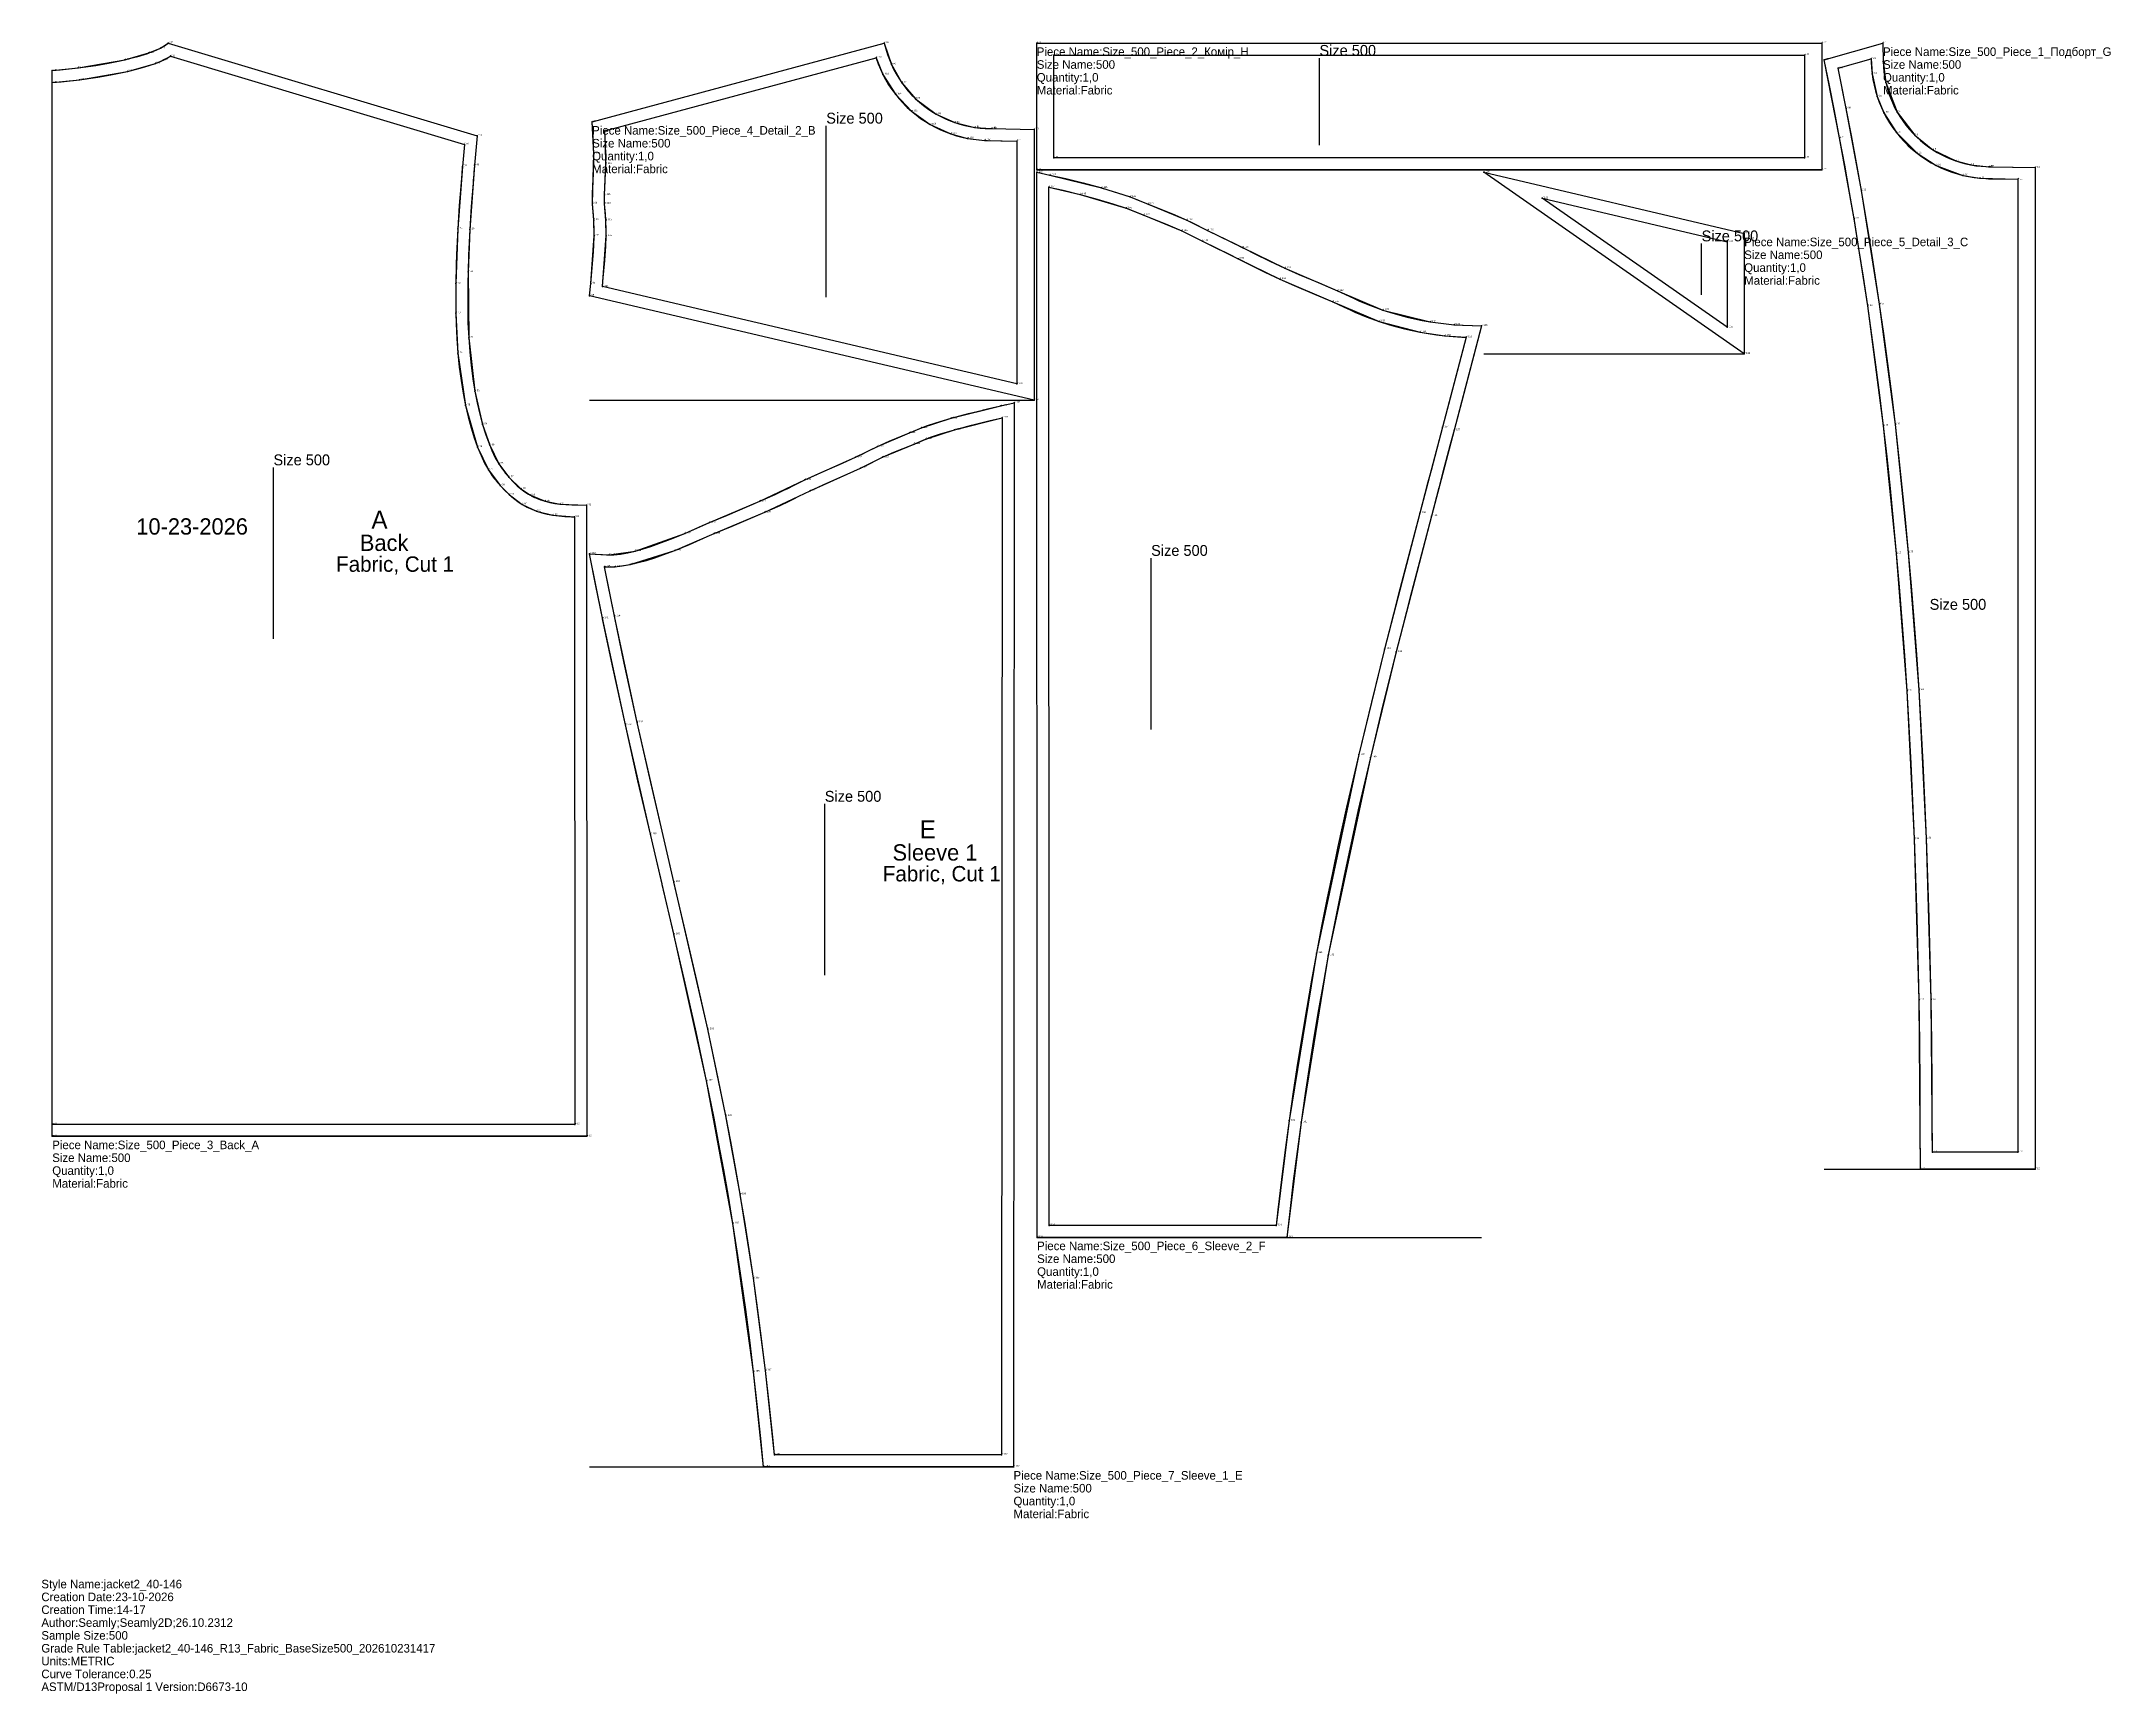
# Model space of a CAD drawing. Extents: x 0 to 1208, y -69 to 896.
import ezdxf

# ---------------------------------------------------------------- set-up
doc = ezdxf.new("R2010")
doc.units = 0
for name, color, linetype in [('1', 7, 'CONTINUOUS'), ('14', 7, 'CONTINUOUS'), ('15', 7, 'CONTINUOUS'), ('2', 7, 'CONTINUOUS'), ('3', 7, 'CONTINUOUS'), ('5', 7, 'CONTINUOUS'), ('6', 7, 'CONTINUOUS'), ('7', 7, 'CONTINUOUS'), ('84', 7, 'CONTINUOUS'), ('87', 7, 'CONTINUOUS')]:
    doc.layers.add(name, color=color, linetype=linetype)

# ---------------------------------------------------------------- blocks, each defined once
blk = doc.blocks.new('piece-113_s500_M')
at = {"layer": '1'}
blk.add_lwpolyline([(1075.46, 895.09), (1075.55, 884.31), (1077.07, 872), (1083.69, 854.84), (1093.99, 841.31), (1104.57, 832.8), (1118.03, 826.29), (1126.73, 823.97), (1137.29, 822.88), (1137.6, 822.87), (1164.29, 822.34), (1164.29, 237.32), (1097.3, 237.32), (1096.52, 336.28), (1093.9, 430.22), (1089.51, 516.82), (1083.43, 596.96), (1075.76, 671.57), (1066.58, 741.54), (1058.58, 792.49), (1050.16, 839.8), (1041.14, 885.37)], close=True, dxfattribs=at)
at = {"layer": '14'}
blk.add_lwpolyline([(1068.54, 885.85), (1069.06, 877.22), (1072.07, 863.87), (1075.99, 854.41), (1083.3, 842.84), (1095.34, 830.77), (1106.57, 823.58), (1122.15, 817.8), (1132.06, 816.16), (1154.29, 815.54), (1154.29, 247.32), (1104.29, 247.32), (1103.52, 336.4), (1100.9, 430.5), (1096.5, 517.26), (1090.41, 597.58), (1082.71, 672.38), (1073.5, 742.55), (1062.87, 808.99), (1054, 856.92), (1049.29, 880.4)], close=True, dxfattribs=at)
at = {"layer": '2'}
for p in [(1075.46, 895.09), (1041.14, 885.37), (1068.54, 885.85), (1049.29, 880.4), (1164.29, 822.34), (1154.29, 815.54), (1104.29, 247.32), (1154.29, 247.32), (1097.3, 237.32), (1164.29, 237.32)]:
    blk.add_point(p, dxfattribs=at)
at = {"layer": '3'}
for p in [(1075.55, 884.31), (1069.06, 877.22), (1077.07, 872), (1072.07, 863.87), (1054, 856.92), (1075.99, 854.41), (1083.69, 854.84), (1050.16, 839.8), (1083.3, 842.84), (1093.99, 841.31), (1095.34, 830.77), (1104.57, 832.8), (1106.57, 823.58), (1118.03, 826.29), (1126.73, 823.97), (1137.29, 822.88), (1137.6, 822.87), (1122.15, 817.8), (1132.06, 816.16), (1062.87, 808.99), (1058.58, 792.49), (1066.58, 741.54), (1073.5, 742.55), (1075.76, 671.57), (1082.71, 672.38), (1083.43, 596.96), (1090.41, 597.58), (1089.51, 516.82), (1096.5, 517.26), (1093.9, 430.22), (1100.9, 430.5), (1096.52, 336.28), (1103.52, 336.4)]:
    blk.add_point(p, dxfattribs=at)
at = {"layer": '5'}
blk.add_line((1041.14, 237.32), (1164.29, 237.32), dxfattribs=at)
at = {"layer": '84'}
blk.add_lwpolyline([(1075.46, 895.09), (1075.55, 884.31), (1075.71, 881.17), (1076.01, 878.08), (1076.47, 875.02), (1077.07, 872), (1077.83, 869.01), (1078.72, 866.07), (1079.76, 863.17), (1080.93, 860.33), (1082.24, 857.55), (1083.69, 854.84), (1085.27, 852.2), (1086.99, 849.63), (1088.83, 847.14), (1090.79, 844.74), (1092.91, 842.41), (1093.99, 841.31), (1095.05, 840.26), (1097.32, 838.21), (1099.66, 836.28), (1102.07, 834.48), (1104.57, 832.8), (1107.13, 831.24), (1109.77, 829.81), (1112.46, 828.5), (1115.22, 827.33), (1118.03, 826.29), (1120.89, 825.38), (1123.79, 824.61), (1126.73, 823.97), (1129.7, 823.48), (1132.71, 823.13), (1135.77, 822.92), (1137.29, 822.88), (1137.6, 822.87), (1137.74, 822.87), (1137.88, 822.87), (1138.02, 822.86), (1138.15, 822.86), (1138.28, 822.86), (1138.4, 822.86), (1138.52, 822.85), (1138.64, 822.85), (1138.75, 822.85), (1164.29, 822.34), (1164.29, 237.32), (1097.3, 237.32), (1097.27, 260.45), (1097.14, 286.27), (1096.89, 311.54), (1096.52, 336.28), (1096.04, 360.5), (1095.44, 384.23), (1094.73, 407.46), (1093.9, 430.22), (1092.97, 452.52), (1091.92, 474.38), (1090.77, 495.81), (1089.51, 516.82), (1088.15, 537.42), (1086.68, 557.64), (1085.11, 577.48), (1083.43, 596.96), (1081.66, 616.1), (1079.79, 634.9), (1077.83, 653.39), (1075.76, 671.57), (1073.6, 689.46), (1071.35, 707.08), (1069.01, 724.43), (1066.58, 741.54), (1064.06, 758.41), (1061.44, 775.07), (1058.75, 791.52), (1058.66, 792.06), (1058.64, 792.13), (1058.63, 792.21), (1058.62, 792.3), (1058.6, 792.39), (1058.58, 792.49), (1055.97, 807.79), (1053.11, 823.88), (1050.16, 839.8), (1047.13, 855.58), (1044.02, 871.23), (1041.14, 885.37)], close=True, dxfattribs=at)
at = {"layer": '87'}
blk.add_lwpolyline([(1068.54, 885.85), (1068.55, 884.11), (1068.72, 880.65), (1069.06, 877.22), (1069.57, 873.82), (1070.24, 870.46), (1071.08, 867.13), (1072.07, 863.87), (1073.22, 860.65), (1074.53, 857.5), (1075.99, 854.41), (1077.6, 851.39), (1079.35, 848.46), (1081.26, 845.6), (1083.3, 842.84), (1085.49, 840.17), (1087.82, 837.6), (1089.04, 836.36), (1090.24, 835.18), (1092.74, 832.91), (1095.34, 830.77), (1098.02, 828.77), (1100.79, 826.9), (1103.64, 825.17), (1106.57, 823.58), (1109.57, 822.13), (1112.63, 820.82), (1115.75, 819.67), (1118.93, 818.66), (1122.15, 817.8), (1125.42, 817.1), (1128.73, 816.55), (1132.06, 816.16), (1135.43, 815.93), (1137.12, 815.88), (1154.29, 815.54), (1154.29, 247.32), (1104.29, 247.32), (1104.27, 260.47), (1104.14, 286.32), (1103.89, 311.63), (1103.52, 336.4), (1103.04, 360.66), (1102.44, 384.42), (1101.72, 407.69), (1100.9, 430.5), (1099.96, 452.84), (1098.91, 474.74), (1097.76, 496.2), (1096.5, 517.26), (1095.13, 537.91), (1093.66, 558.17), (1092.08, 578.05), (1090.41, 597.58), (1088.63, 616.76), (1086.75, 635.62), (1084.78, 654.15), (1082.71, 672.38), (1080.55, 690.32), (1078.29, 707.99), (1075.94, 725.39), (1073.5, 742.55), (1070.98, 759.47), (1068.36, 776.18), (1065.65, 792.68), (1062.87, 808.99), (1059.99, 825.13), (1057.04, 841.1), (1054, 856.92), (1050.88, 872.61), (1049.29, 880.4)], close=True, dxfattribs=at)
at = {"layer": '1'}
for s, height, p in [('# 1', 1, (1075.46, 895.09)), ('# 22', 1, (1041.14, 885.37)), ('# 2', 1, (1075.55, 884.31)), ('Size Name:500', 5, (1075.46, 880.09)), ('Piece Name:Size_500_Piece_1_Подборт_G', 5, (1075.46, 887.59)), ('Quantity:1,0', 5, (1075.46, 872.59)), ('Material:Fabric', 5, (1075.46, 865.09)), ('# 3', 1, (1077.07, 872)), ('# 4', 1, (1083.69, 854.84)), ('# 21', 1, (1050.16, 839.8)), ('# 5', 1, (1093.99, 841.31)), ('# 6', 1, (1104.57, 832.8)), ('# 7', 1, (1118.03, 826.29)), ('# 8', 1, (1126.73, 823.97)), ('# 9', 1, (1137.29, 822.88)), ('# 10', 1, (1137.6, 822.87)), ('# 11', 1, (1164.29, 822.34)), ('# 20', 1, (1058.58, 792.49)), ('# 19', 1, (1066.58, 741.54)), ('# 18', 1, (1075.76, 671.57)), ('# 17', 1, (1083.43, 596.96)), ('# 16', 1, (1089.51, 516.82)), ('# 15', 1, (1093.9, 430.22)), ('# 14', 1, (1096.52, 336.28)), ('# 13', 1, (1097.3, 237.32)), ('# 12', 1, (1164.29, 237.32))]:
    blk.add_text(s, height=height, dxfattribs=at).set_placement(p)
at = {"layer": '14'}
for s, p in [('# 23', (1068.54, 885.85)), ('# 40', (1049.29, 880.4)), ('# 24', (1069.06, 877.22)), ('# 25', (1072.07, 863.87)), ('# 39', (1054, 856.92)), ('# 26', (1075.99, 854.41)), ('# 27', (1083.3, 842.84)), ('# 28', (1095.34, 830.77)), ('# 29', (1106.57, 823.58)), ('# 38', (1062.87, 808.99)), ('# 30', (1122.15, 817.8)), ('# 31', (1132.06, 816.16)), ('# 11', (1154.29, 815.54)), ('# 37', (1073.5, 742.55)), ('# 36', (1082.71, 672.38)), ('# 35', (1090.41, 597.58)), ('# 34', (1096.5, 517.26)), ('# 33', (1100.9, 430.5)), ('# 32', (1103.52, 336.4)), ('# 12', (1104.29, 247.32)), ('# 12', (1154.29, 247.32))]:
    blk.add_text(s, height=1, dxfattribs=at).set_placement(p)
at = {"layer": '15'}
blk.add_text('Size 500', height=6.35, dxfattribs=at).set_placement((1102.71, 564.08))
blk = doc.blocks.new('piece-114_s500_M')
at = {"layer": '1'}
blk.add_lwpolyline([(581.29, 895.09), (1039.69, 895.09), (1039.69, 821.08), (581.29, 821.08)], close=True, dxfattribs=at)
at = {"layer": '14'}
blk.add_lwpolyline([(591.29, 888.08), (1029.69, 888.08), (1029.69, 828.08), (591.29, 828.08)], close=True, dxfattribs=at)
at = {"layer": '2'}
for p in [(581.29, 895.09), (1039.69, 895.09), (591.29, 888.08), (1029.69, 888.08), (591.29, 828.08), (1029.69, 828.08), (581.29, 821.08), (1039.69, 821.08)]:
    blk.add_point(p, dxfattribs=at)
at = {"layer": '5'}
blk.add_line((581.29, 821.08), (1039.69, 821.08), dxfattribs=at)
at = {"layer": '7'}
blk.add_line((746.38, 835.53), (746.38, 886.33), dxfattribs=at)
at = {"layer": '84'}
blk.add_lwpolyline([(581.29, 895.09), (1039.69, 895.09), (1039.69, 821.08), (581.29, 821.08)], close=True, dxfattribs=at)
at = {"layer": '87'}
blk.add_lwpolyline([(591.29, 888.08), (1029.69, 888.08), (1029.69, 828.08), (591.29, 828.08)], close=True, dxfattribs=at)
at = {"layer": '1'}
for s, height, p in [('# 41', 1, (581.29, 895.09)), ('# 42', 1, (1039.69, 895.09)), ('Size Name:500', 5, (581.29, 880.09)), ('Piece Name:Size_500_Piece_2_Комір_H', 5, (581.29, 887.59)), ('Quantity:1,0', 5, (581.29, 872.59)), ('Material:Fabric', 5, (581.29, 865.09)), ('# 41', 1, (581.29, 821.08)), ('# 42', 1, (1039.69, 821.08))]:
    blk.add_text(s, height=height, dxfattribs=at).set_placement(p)
at = {"layer": '14'}
for s, p in [('# 41', (591.29, 888.08)), ('# 42', (1029.69, 888.08)), ('# 41', (591.29, 828.08)), ('# 42', (1029.69, 828.08))]:
    blk.add_text(s, height=1, dxfattribs=at).set_placement(p)
at = {"layer": '15'}
blk.add_text('Size 500', height=6.35, dxfattribs=at).set_placement((746.38, 887.65))
blk = doc.blocks.new('piece_Back_s500_M')
at = {"layer": '1'}
blk.add_lwpolyline([(6.35, 256.52), (6.35, 879.06), (21.43, 880.57), (48.67, 885.34), (62.78, 889.33), (69.56, 892.12), (74.08, 895.09), (254.49, 840.91), (252.96, 823.72), (250.14, 786.21), (249.23, 761.41), (249.56, 723), (253.22, 691.77), (257.69, 672.36), (261.83, 660.23), (267.06, 649.4), (273.03, 641.53), (280.07, 634.7), (285.65, 630.95), (294.12, 627.48), (302.9, 625.85), (318.34, 625.17), (318.61, 256.52)], close=True, dxfattribs=at)
at = {"layer": '14'}
blk.add_lwpolyline([(6.35, 872.04), (22.3, 873.62), (50.26, 878.52), (66.65, 883.26), (71.11, 885.12), (75.36, 887.39), (247.01, 835.85), (245.87, 823.02), (243.15, 786.58), (242.06, 754.6), (242.03, 737.31), (243.21, 714.05), (247.72, 683.42), (254.71, 659.15), (261.06, 645.78), (267.98, 636.66), (273.17, 631.39), (280.87, 625.6), (289.23, 621.67), (298.67, 619.35), (311.35, 618.34), (311.61, 263.52), (6.35, 263.52)], close=True, dxfattribs=at)
at = {"layer": '2'}
for p in [(74.08, 895.09), (75.36, 887.39), (6.35, 879.06), (6.35, 872.04), (247.01, 835.85), (254.49, 840.91), (311.35, 618.34), (318.34, 625.17), (6.35, 263.52), (6.35, 256.52), (311.61, 263.52), (318.61, 256.52)]:
    blk.add_point(p, dxfattribs=at)
at = {"layer": '3'}
for p in [(48.67, 885.34), (62.78, 889.33), (66.65, 883.26), (69.56, 892.12), (71.11, 885.12), (21.43, 880.57), (22.3, 873.62), (50.26, 878.52), (245.87, 823.02), (252.96, 823.72), (243.15, 786.58), (250.14, 786.21), (249.23, 761.41), (242.06, 754.6), (242.03, 737.31), (243.21, 714.05), (249.56, 723), (253.22, 691.77), (247.72, 683.42), (257.69, 672.36), (254.71, 659.15), (261.83, 660.23), (261.06, 645.78), (267.06, 649.4), (273.03, 641.53), (267.98, 636.66), (273.17, 631.39), (280.07, 634.7), (285.65, 630.95), (280.87, 625.6), (289.23, 621.67), (294.12, 627.48), (298.67, 619.35), (302.9, 625.85)]:
    blk.add_point(p, dxfattribs=at)
at = {"layer": '5'}
blk.add_line((6.35, 256.52), (318.61, 256.52), dxfattribs=at)
at = {"layer": '6'}
blk.add_line((6.35, 256.52), (6.35, 879.06), dxfattribs=at)
at = {"layer": '7'}
blk.add_line((135.54, 547.16), (135.54, 647.16), dxfattribs=at)
at = {"layer": '84'}
blk.add_lwpolyline([(6.35, 256.52), (6.35, 879.06), (10.97, 879.43), (21.43, 880.57), (31.78, 882.05), (39.27, 883.37), (44.07, 884.32), (48.67, 885.34), (53.03, 886.4), (57.11, 887.52), (60.85, 888.66), (61.39, 888.85), (61.52, 888.89), (61.73, 888.96), (61.93, 889.04), (62.14, 889.11), (62.37, 889.19), (62.6, 889.27), (62.78, 889.33), (62.84, 889.35), (64.21, 889.83), (67.14, 890.99), (69.56, 892.12), (71.4, 893.17), (74.08, 895.09), (254.49, 840.91), (252.96, 823.72), (252.94, 823.56), (252.93, 823.4), (252.92, 823.27), (252.9, 823.13), (252.89, 823), (252.62, 819.99), (252.61, 819.85), (252.57, 819.41), (252.56, 819.24), (252.48, 818.37), (252.2, 814.83), (252.17, 814.56), (252.16, 814.31), (252.13, 814.05), (252.12, 813.86), (252.1, 813.65), (252.09, 813.48), (252.07, 813.28), (250.99, 799.7), (250.14, 786.21), (249.48, 771.29), (249.23, 761.41), (249.22, 761.08), (249.22, 760.79), (249.21, 760.5), (249.2, 760.29), (249.2, 760.08), (249.19, 759.9), (249.19, 759.71), (249.18, 759.56), (249.18, 759.43), (249.18, 759.3), (249.18, 759.17), (249.15, 758.13), (249.15, 758.05), (249.15, 757.98), (249.14, 757.89), (249.06, 754.48), (249.06, 754.38), (249.06, 754.32), (249.05, 754.06), (249.05, 753.97), (249.05, 753.89), (248.97, 745.15), (248.97, 744.89), (248.97, 744.83), (248.96, 740.58), (249.14, 731.63), (249.56, 723), (250.18, 714.67), (251.01, 706.68), (252.03, 699.04), (253.22, 691.77), (254.57, 684.88), (256.06, 678.41), (257.69, 672.36), (259.42, 666.77), (261.25, 661.65), (261.59, 660.81), (261.83, 660.23), (263.15, 657.04), (265.09, 652.94), (267.06, 649.4), (269.03, 646.4), (269.98, 645.17), (271.1, 643.77), (271.16, 643.7), (272.07, 642.64), (273.03, 641.53), (273.4, 641.09), (275.65, 638.7), (277.87, 636.58), (280.07, 634.7), (282.27, 633.04), (284.5, 631.59), (285.65, 630.95), (285.96, 630.77), (286, 630.75), (286.07, 630.71), (286.28, 630.59), (286.38, 630.54), (286.47, 630.49), (286.5, 630.47), (286.72, 630.35), (286.76, 630.32), (286.99, 630.22), (287.07, 630.18), (287.18, 630.13), (287.23, 630.11), (287.26, 630.09), (287.53, 629.96), (287.62, 629.92), (287.69, 629.89), (287.82, 629.83), (288.04, 629.73), (288.27, 629.62), (289.1, 629.23), (291.54, 628.28), (294.12, 627.48), (296.85, 626.8), (299.77, 626.26), (302.9, 625.85), (306.24, 625.55), (309.86, 625.37), (318.34, 625.17), (318.61, 256.52)], close=True, dxfattribs=at)
at = {"layer": '87'}
blk.add_lwpolyline([(6.35, 872.04), (11.62, 872.46), (22.3, 873.62), (32.89, 875.14), (40.56, 876.49), (45.51, 877.47), (50.26, 878.52), (54.79, 879.63), (59.05, 880.79), (63.02, 882), (66.65, 883.26), (69.92, 884.56), (71.11, 885.12), (71.55, 885.33), (71.79, 885.44), (72.05, 885.56), (72.32, 885.69), (72.6, 885.82), (72.77, 885.9), (72.89, 885.96), (73.18, 886.13), (73.48, 886.3), (75.18, 887.26), (75.36, 887.39), (247.01, 835.85), (245.87, 823.02), (245.84, 822.77), (245.82, 822.49), (245.8, 822.23), (245.51, 819.06), (245.5, 818.96), (245.49, 818.81), (244.9, 811.36), (244.01, 800.2), (243.15, 786.58), (242.48, 771.53), (242.33, 765.53), (242.33, 765.36), (242.06, 754.6), (242.01, 749.26), (241.97, 745.19), (241.96, 740.51), (241.97, 740.17), (241.97, 740.06), (241.97, 739.95), (241.98, 739.84), (241.98, 739.75), (242.02, 737.53), (242.02, 737.49), (242.02, 737.46), (242.03, 737.39), (242.03, 737.31), (242.15, 731.39), (242.57, 722.56), (243.21, 714.05), (244.06, 705.86), (245.1, 698.01), (246.33, 690.53), (247.72, 683.42), (249.27, 676.71), (250.96, 670.42), (252.78, 664.56), (254.71, 659.15), (256.74, 654.2), (258.87, 649.74), (261.06, 645.78), (263.32, 642.34), (264.47, 640.84), (264.62, 640.66), (265.33, 639.77), (265.72, 639.29), (266.1, 638.85), (266.23, 638.7), (266.7, 638.15), (267.08, 637.71), (267.67, 637.02), (267.98, 636.66), (268.2, 636.4), (270.68, 633.77), (273.17, 631.39), (275.69, 629.23), (278.25, 627.31), (280.87, 625.6), (283.56, 624.09), (286.35, 622.79), (289.23, 621.67), (292.24, 620.73), (295.38, 619.96), (298.67, 619.35), (302.13, 618.89), (305.77, 618.57), (309.6, 618.38), (311.35, 618.34), (311.61, 263.52), (6.35, 263.52)], close=True, dxfattribs=at)
at = {"layer": '1'}
for s, height, p in [('# 47', 1, (74.08, 895.09)), ('# 44', 1, (48.67, 885.34)), ('# 45', 1, (62.78, 889.33)), ('# 46', 1, (69.56, 892.12)), ('# 41', 1, (6.35, 879.06)), ('# 43', 1, (21.43, 880.57)), ('# 48', 1, (254.49, 840.91)), ('# 49', 1, (252.96, 823.72)), ('# 50', 1, (250.14, 786.21)), ('# 51', 1, (249.23, 761.41)), ('# 52', 1, (249.56, 723)), ('# 53', 1, (253.22, 691.77)), ('# 54', 1, (257.69, 672.36)), ('# 55', 1, (261.83, 660.23)), ('# 56', 1, (267.06, 649.4)), ('# 57', 1, (273.03, 641.53)), ('# 58', 1, (280.07, 634.7)), ('# 59', 1, (285.65, 630.95)), ('# 60', 1, (294.12, 627.48)), ('# 61', 1, (302.9, 625.85)), ('# 62', 1, (318.34, 625.17)), ('# 41', 1, (6.35, 256.52)), ('Piece Name:Size_500_Piece_3_Back_A', 5, (6.35, 249.02)), ('# 63', 1, (318.61, 256.52)), ('Size Name:500', 5, (6.35, 241.52)), ('Quantity:1,0', 5, (6.35, 234.02)), ('Material:Fabric', 5, (6.35, 226.52))]:
    blk.add_text(s, height=height, dxfattribs=at).set_placement(p)
at = {"layer": '14'}
for s, p in [('# 66', (66.65, 883.26)), ('# 67', (71.11, 885.12)), ('# 68', (75.36, 887.39)), ('# 41', (6.35, 872.04)), ('# 64', (22.3, 873.62)), ('# 65', (50.26, 878.52)), ('# 69', (247.01, 835.85)), ('# 70', (245.87, 823.02)), ('# 71', (243.15, 786.58)), ('# 72', (242.06, 754.6)), ('# 73', (242.03, 737.31)), ('# 74', (243.21, 714.05)), ('# 75', (247.72, 683.42)), ('# 76', (254.71, 659.15)), ('# 77', (261.06, 645.78)), ('# 78', (267.98, 636.66)), ('# 79', (273.17, 631.39)), ('# 80', (280.87, 625.6)), ('# 81', (289.23, 621.67)), ('# 82', (298.67, 619.35)), ('# 83', (311.35, 618.34)), ('# 41', (6.35, 263.52)), ('# 63', (311.61, 263.52))]:
    blk.add_text(s, height=1, dxfattribs=at).set_placement(p)
at = {"layer": '15'}
for s, height, p in [('Size 500', 6.35, (135.54, 648.48)), ('10-23-2026', 9.53, (55.45, 608)), ('A', 10.58, (192.74, 611.41)), ('Back', 9.53, (185.99, 598.45)), ('Fabric, Cut 1', 9, (172.1, 586.27))]:
    blk.add_text(s, height=height, dxfattribs=at).set_placement(p)
blk = doc.blocks.new('piece_Detail_2_s500_M')
at = {"layer": '1'}
blk.add_lwpolyline([(321.65, 849.12), (492.12, 895.09), (496.38, 882.69), (502.44, 871.98), (510.5, 862.62), (522.58, 853.59), (533.48, 848.64), (545.15, 845.84), (554.9, 845.19), (555.07, 845.19), (579.73, 844.69), (579.73, 686.44), (320.15, 747.47), (320.79, 754.65), (322.77, 782.58), (322.59, 791.68), (321.9, 801.41), (322.64, 830.45)], close=True, dxfattribs=at)
at = {"layer": '14'}
blk.add_lwpolyline([(329.03, 843.86), (487.41, 886.57), (491.44, 876.76), (498.75, 865.2), (508.19, 855.26), (519.09, 847.52), (531.2, 842.02), (540.87, 839.45), (550.88, 838.28), (569.74, 837.89), (569.74, 695.98), (327.66, 752.89), (329.77, 782.48), (329.61, 791.56), (328.91, 801.35), (328.81, 806.44), (329.63, 824.5), (329.53, 835.11)], close=True, dxfattribs=at)
at = {"layer": '2'}
for p in [(492.12, 895.09), (487.41, 886.57), (321.65, 849.12), (329.03, 843.86), (569.74, 837.89), (579.73, 844.69), (327.66, 752.89), (320.15, 747.47), (569.74, 695.98), (579.73, 686.44)]:
    blk.add_point(p, dxfattribs=at)
at = {"layer": '3'}
for p in [(496.38, 882.69), (491.44, 876.76), (502.44, 871.98), (498.75, 865.2), (510.5, 862.62), (508.19, 855.26), (519.09, 847.52), (522.58, 853.59), (533.48, 848.64), (329.53, 835.11), (531.2, 842.02), (540.87, 839.45), (545.15, 845.84), (550.88, 838.28), (554.9, 845.19), (555.07, 845.19), (322.64, 830.45), (329.63, 824.5), (321.9, 801.41), (328.81, 806.44), (328.91, 801.35), (322.59, 791.68), (329.61, 791.56), (322.77, 782.58), (329.77, 782.48), (320.79, 754.65)]:
    blk.add_point(p, dxfattribs=at)
at = {"layer": '5'}
blk.add_line((320.15, 686.44), (579.73, 686.44), dxfattribs=at)
at = {"layer": '7'}
blk.add_line((458.35, 746.75), (458.35, 846.75), dxfattribs=at)
at = {"layer": '84'}
blk.add_lwpolyline([(321.65, 849.12), (492.12, 895.09), (494.16, 888.43), (495.2, 885.53), (496.38, 882.69), (497.69, 879.91), (499.14, 877.2), (500.72, 874.55), (502.44, 871.98), (504.27, 869.5), (506.24, 867.1), (508.35, 864.76), (509.43, 863.67), (510.5, 862.62), (512.77, 860.56), (515.1, 858.64), (517.52, 856.83), (520.01, 855.15), (522.58, 853.59), (525.22, 852.16), (527.91, 850.86), (530.67, 849.68), (533.48, 848.64), (536.34, 847.73), (539.24, 846.96), (542.18, 846.33), (545.15, 845.84), (548.16, 845.48), (551.21, 845.27), (552.74, 845.23), (553, 845.23), (553.25, 845.22), (553.48, 845.22), (553.71, 845.21), (553.93, 845.21), (554.13, 845.2), (554.34, 845.2), (554.53, 845.2), (554.72, 845.19), (554.9, 845.19), (555.07, 845.19), (579.73, 844.69), (579.73, 686.44), (320.15, 747.47), (320.79, 754.65), (320.98, 756.72), (322.07, 768.75), (322.19, 770.55), (322.2, 770.71), (322.59, 776.65), (322.77, 782.58), (322.77, 786.54), (322.66, 790.55), (322.61, 791.38), (322.6, 791.49), (322.59, 791.6), (322.59, 791.68), (322.58, 791.79), (322.41, 794.62), (322.22, 796.7), (322.06, 798.48), (321.9, 801.3), (321.9, 801.33), (321.9, 801.39), (321.9, 801.41), (321.87, 801.85), (321.81, 806.56), (322.06, 812.13), (322.07, 812.16), (322.2, 815.06), (322.36, 818.56), (322.36, 818.66), (322.63, 824.67), (322.64, 830.45), (322.53, 834.86), (322.29, 839.84)], close=True, dxfattribs=at)
at = {"layer": '87'}
blk.add_lwpolyline([(329.03, 843.86), (487.41, 886.57), (487.52, 886.22), (488.67, 883), (489.98, 879.85), (491.44, 876.76), (493.05, 873.75), (494.8, 870.81), (496.7, 867.96), (498.75, 865.2), (500.94, 862.53), (503.26, 859.96), (504.48, 858.72), (505.69, 857.53), (508.19, 855.26), (510.78, 853.13), (513.47, 851.12), (516.24, 849.25), (519.09, 847.52), (522.02, 845.93), (525.02, 844.48), (528.08, 843.18), (531.2, 842.02), (534.38, 841.01), (537.6, 840.16), (540.87, 839.45), (544.17, 838.9), (547.51, 838.51), (550.88, 838.28), (552.57, 838.23), (569.74, 837.89), (569.74, 695.98), (327.66, 752.89), (327.95, 756.09), (329.05, 768.2), (329.58, 776.31), (329.77, 782.48), (329.77, 786.64), (329.65, 790.86), (329.61, 791.56), (329.61, 791.63), (329.6, 791.73), (329.59, 791.84), (329.59, 791.91), (329.58, 792.01), (329.39, 795.15), (329.19, 797.33), (329.05, 798.99), (328.92, 801.21), (328.91, 801.27), (328.91, 801.35), (328.87, 802.1), (328.81, 806.44), (329.19, 814.74), (329.63, 824.5), (329.64, 830.54), (329.53, 835.11), (329.27, 840.26)], close=True, dxfattribs=at)
at = {"layer": '1'}
for s, height, p in [('# 85', 1, (492.12, 895.09)), ('# 86', 1, (496.38, 882.69)), ('# 87', 1, (502.44, 871.98)), ('# 88', 1, (510.5, 862.62)), ('# 84', 1, (321.65, 849.12)), ('Piece Name:Size_500_Piece_4_Detail_2_B', 5, (321.65, 841.62)), ('# 89', 1, (522.58, 853.59)), ('# 90', 1, (533.48, 848.64)), ('# 91', 1, (545.15, 845.84)), ('# 92', 1, (554.9, 845.19)), ('# 93', 1, (555.07, 845.19)), ('Size Name:500', 5, (321.65, 834.12)), ('# 11', 1, (579.73, 844.69)), ('Quantity:1,0', 5, (321.65, 826.62)), ('Material:Fabric', 5, (321.65, 819.12)), ('# 100', 1, (322.64, 830.45)), ('# 99', 1, (321.9, 801.41)), ('# 98', 1, (322.59, 791.68)), ('# 97', 1, (322.77, 782.58)), ('# 96', 1, (320.79, 754.65)), ('# 95', 1, (320.15, 747.47)), ('# 94', 1, (579.73, 686.44))]:
    blk.add_text(s, height=height, dxfattribs=at).set_placement(p)
at = {"layer": '14'}
for s, p in [('# 102', (487.41, 886.57)), ('# 103', (491.44, 876.76)), ('# 104', (498.75, 865.2)), ('# 105', (508.19, 855.26)), ('# 106', (519.09, 847.52)), ('# 101', (329.03, 843.86)), ('# 117', (329.53, 835.11)), ('# 107', (531.2, 842.02)), ('# 108', (540.87, 839.45)), ('# 109', (550.88, 838.28)), ('# 11', (569.74, 837.89)), ('# 116', (329.63, 824.5)), ('# 115', (328.81, 806.44)), ('# 114', (328.91, 801.35)), ('# 113', (329.61, 791.56)), ('# 112', (329.77, 782.48)), ('# 111', (327.66, 752.89)), ('# 110', (569.74, 695.98))]:
    blk.add_text(s, height=1, dxfattribs=at).set_placement(p)
at = {"layer": '15'}
blk.add_text('Size 500', height=6.35, dxfattribs=at).set_placement((458.35, 848.07))
blk = doc.blocks.new('piece_Detail_3_s500_M')
at = {"layer": '1'}
blk.add_lwpolyline([(994.4, 783.95), (994.4, 713.59), (842.43, 819.68)], close=True, dxfattribs=at)
at = {"layer": '14'}
blk.add_lwpolyline([(984.4, 779.11), (984.4, 729.11), (876.4, 804.5)], close=True, dxfattribs=at)
at = {"layer": '2'}
for p in [(842.43, 819.68), (876.4, 804.5), (984.4, 779.11), (994.4, 783.95), (984.4, 729.11), (994.4, 713.59)]:
    blk.add_point(p, dxfattribs=at)
at = {"layer": '5'}
blk.add_line((842.43, 713.59), (994.4, 713.59), dxfattribs=at)
at = {"layer": '7'}
blk.add_line((969.54, 747.96), (969.54, 777.96), dxfattribs=at)
at = {"layer": '84'}
blk.add_lwpolyline([(994.4, 783.95), (994.4, 713.59), (842.43, 819.68)], close=True, dxfattribs=at)
at = {"layer": '87'}
blk.add_lwpolyline([(984.4, 779.11), (984.4, 729.11), (876.4, 804.5)], close=True, dxfattribs=at)
at = {"layer": '1'}
for s, height, p in [('# 120', 1, (842.43, 819.68)), ('# 118', 1, (994.4, 783.95)), ('Size Name:500', 5, (994.4, 768.95)), ('Piece Name:Size_500_Piece_5_Detail_3_C', 5, (994.4, 776.45)), ('Quantity:1,0', 5, (994.4, 761.45)), ('Material:Fabric', 5, (994.4, 753.95)), ('# 119', 1, (994.4, 713.59))]:
    blk.add_text(s, height=height, dxfattribs=at).set_placement(p)
at = {"layer": '14'}
for s, p in [('# 121', (876.4, 804.5)), ('# 110', (984.4, 779.11)), ('# 110', (984.4, 729.11))]:
    blk.add_text(s, height=1, dxfattribs=at).set_placement(p)
at = {"layer": '15'}
blk.add_text('Size 500', height=6.35, dxfattribs=at).set_placement((969.54, 779.29))
blk = doc.blocks.new('piece_Sleeve_2_s500_M')
at = {"layer": '1'}
blk.add_lwpolyline([(581.49, 197.52), (581.29, 819.68), (588.99, 818), (619.05, 810.54), (635.8, 805.22), (646.37, 801.1), (668.84, 791.74), (681.07, 785.71), (701.52, 775.64), (726.13, 763.67), (756.93, 750.33), (783.43, 739.14), (810.99, 732.33), (825.07, 730.62), (841.04, 729.92), (825, 668.98), (811.73, 618.8), (791.18, 539.43), (776.11, 477.88), (751.54, 362.32), (735.62, 264.76), (727.3, 197.52)], close=True, dxfattribs=at)
at = {"layer": '14'}
blk.add_lwpolyline([(588.48, 204.52), (588.29, 810.99), (606.69, 806.69), (633.44, 798.62), (643.77, 794.6), (665.94, 785.37), (677.98, 779.43), (698.92, 769.11), (723.24, 757.3), (754.12, 743.92), (781.2, 732.5), (805.12, 726.27), (819.57, 724.1), (832.05, 723.23), (818.22, 670.72), (804.96, 620.58), (784.39, 541.15), (769.3, 479.48), (744.66, 363.6), (728.69, 265.72), (721.04, 204.52)], close=True, dxfattribs=at)
at = {"layer": '2'}
for p in [(581.29, 819.68), (588.29, 810.99), (841.04, 729.92), (832.05, 723.23), (581.49, 197.52), (588.48, 204.52), (721.04, 204.52), (727.3, 197.52)]:
    blk.add_point(p, dxfattribs=at)
at = {"layer": '3'}
for p in [(588.99, 818), (619.05, 810.54), (606.69, 806.69), (633.44, 798.62), (635.8, 805.22), (646.37, 801.1), (643.77, 794.6), (668.84, 791.74), (681.07, 785.71), (665.94, 785.37), (677.98, 779.43), (701.52, 775.64), (698.92, 769.11), (726.13, 763.67), (723.24, 757.3), (756.93, 750.33), (754.12, 743.92), (783.43, 739.14), (781.2, 732.5), (805.12, 726.27), (810.99, 732.33), (825.07, 730.62), (819.57, 724.1), (818.22, 670.72), (825, 668.98), (804.96, 620.58), (811.73, 618.8), (784.39, 541.15), (791.18, 539.43), (769.3, 479.48), (776.11, 477.88), (744.66, 363.6), (751.54, 362.32), (728.69, 265.72), (735.62, 264.76)]:
    blk.add_point(p, dxfattribs=at)
at = {"layer": '5'}
blk.add_line((581.29, 197.52), (841.04, 197.52), dxfattribs=at)
at = {"layer": '7'}
blk.add_line((648.09, 494.25), (648.09, 594.25), dxfattribs=at)
at = {"layer": '84'}
blk.add_lwpolyline([(581.49, 197.52), (581.29, 819.68), (588.99, 818), (598.24, 815.99), (608.45, 813.46), (618.47, 810.71), (619.05, 810.54), (619.51, 810.4), (619.67, 810.35), (619.82, 810.31), (619.96, 810.27), (620.09, 810.22), (620.2, 810.19), (627.77, 807.91), (635.8, 805.22), (639.1, 803.96), (646.37, 801.1), (660.52, 795.34), (668.84, 791.74), (671.86, 790.29), (681.07, 785.71), (697.16, 777.86), (701.22, 775.79), (701.33, 775.74), (701.43, 775.69), (701.52, 775.64), (701.59, 775.6), (703.45, 774.66), (708.25, 772.19), (717.42, 767.71), (726.13, 763.67), (734.41, 760.01), (746.16, 754.97), (756.93, 750.33), (763.73, 747.28), (766.95, 745.75), (769.79, 744.41), (776.22, 741.74), (783.43, 739.14), (789.31, 737.3), (793.39, 736.15), (797.62, 735.07), (801.97, 734.06), (806.43, 733.15), (810.99, 732.33), (815.62, 731.64), (820.32, 731.06), (825.07, 730.62), (829.88, 730.32), (841.04, 729.92), (829.5, 685.98), (825.02, 669.05), (825.01, 669.01), (825, 668.98), (822.78, 660.57), (818.32, 643.72), (816.12, 635.4), (816.12, 635.37), (816.11, 635.34), (811.73, 618.8), (799.19, 570.76), (791.18, 539.43), (783.48, 508.53), (776.11, 477.88), (769.07, 447.31), (764.03, 424.34), (760.77, 408.96), (757.6, 393.51), (754.53, 377.97), (751.54, 362.32), (748.64, 346.52), (745.84, 330.57), (743.14, 314.43), (740.53, 298.1), (738.03, 281.55), (735.62, 264.76), (733.31, 247.69), (731.11, 230.35), (729.01, 212.7), (727.3, 197.52)], close=True, dxfattribs=at)
at = {"layer": '87'}
blk.add_lwpolyline([(588.48, 204.52), (588.29, 810.99), (596.65, 809.17), (606.69, 806.69), (616.54, 803.98), (625.65, 801.24), (633.44, 798.62), (636.57, 797.43), (643.77, 794.6), (657.81, 788.89), (665.94, 785.37), (668.79, 784), (677.98, 779.43), (694.03, 771.6), (698.49, 769.33), (698.64, 769.25), (698.78, 769.18), (698.92, 769.11), (699.06, 769.04), (700.27, 768.43), (705.11, 765.93), (714.41, 761.39), (723.24, 757.3), (731.61, 753.59), (743.39, 748.54), (754.12, 743.92), (760.79, 740.92), (763.96, 739.42), (766.96, 738.01), (773.69, 735.21), (781.2, 732.5), (787.32, 730.59), (791.57, 729.39), (795.96, 728.27), (800.48, 727.22), (805.12, 726.27), (809.85, 725.43), (814.67, 724.7), (819.57, 724.1), (824.52, 723.64), (829.53, 723.33), (832.05, 723.23), (822.73, 687.76), (818.22, 670.72), (811.56, 645.54), (809.36, 637.19), (809.35, 637.16), (809.34, 637.11), (804.96, 620.58), (792.41, 572.51), (784.39, 541.15), (776.69, 510.19), (769.3, 479.48), (762.24, 448.85), (757.19, 425.81), (753.92, 410.39), (750.74, 394.9), (747.65, 379.31), (744.66, 363.6), (741.75, 347.76), (738.94, 331.75), (736.23, 315.57), (733.62, 299.18), (731.1, 282.57), (728.69, 265.72), (726.37, 248.61), (724.16, 231.21), (722.05, 213.51), (721.04, 204.52)], close=True, dxfattribs=at)
at = {"layer": '1'}
for s, height, p in [('# 123', 1, (581.29, 819.68)), ('# 124', 1, (588.99, 818)), ('# 125', 1, (619.05, 810.54)), ('# 126', 1, (635.8, 805.22)), ('# 127', 1, (646.37, 801.1)), ('# 128', 1, (668.84, 791.74)), ('# 129', 1, (681.07, 785.71)), ('# 130', 1, (701.52, 775.64)), ('# 131', 1, (726.13, 763.67)), ('# 132', 1, (756.93, 750.33)), ('# 133', 1, (783.43, 739.14)), ('# 134', 1, (810.99, 732.33)), ('# 135', 1, (825.07, 730.62)), ('# 136', 1, (841.04, 729.92)), ('# 137', 1, (825, 668.98)), ('# 138', 1, (811.73, 618.8)), ('# 139', 1, (791.18, 539.43)), ('# 140', 1, (776.11, 477.88)), ('# 141', 1, (751.54, 362.32)), ('# 142', 1, (735.62, 264.76)), ('# 122', 1, (581.49, 197.52)), ('Piece Name:Size_500_Piece_6_Sleeve_2_F', 5, (581.49, 190.02)), ('# 143', 1, (727.3, 197.52)), ('Size Name:500', 5, (581.49, 182.52)), ('Quantity:1,0', 5, (581.49, 175.02)), ('Material:Fabric', 5, (581.49, 167.52))]:
    blk.add_text(s, height=height, dxfattribs=at).set_placement(p)
at = {"layer": '14'}
for s, p in [('# 144', (588.29, 810.99)), ('# 145', (606.69, 806.69)), ('# 146', (633.44, 798.62)), ('# 147', (643.77, 794.6)), ('# 148', (665.94, 785.37)), ('# 149', (677.98, 779.43)), ('# 150', (698.92, 769.11)), ('# 151', (723.24, 757.3)), ('# 152', (754.12, 743.92)), ('# 153', (781.2, 732.5)), ('# 154', (805.12, 726.27)), ('# 155', (819.57, 724.1)), ('# 156', (832.05, 723.23)), ('# 157', (818.22, 670.72)), ('# 158', (804.96, 620.58)), ('# 159', (784.39, 541.15)), ('# 160', (769.3, 479.48)), ('# 161', (744.66, 363.6)), ('# 162', (728.69, 265.72)), ('# 122', (588.48, 204.52)), ('# 163', (721.04, 204.52))]:
    blk.add_text(s, height=1, dxfattribs=at).set_placement(p)
at = {"layer": '15'}
blk.add_text('Size 500', height=6.35, dxfattribs=at).set_placement((648.09, 595.57))
blk = doc.blocks.new('piece_Sleeve_1_s500_M')
at = {"layer": '1'}
blk.add_lwpolyline([(567.7, 63.48), (421.8, 63.48), (415.9, 118.99), (403.84, 205.66), (388.46, 288.98), (369.4, 374.57), (355.68, 433.02), (341.05, 496.8), (327.71, 559.11), (320.15, 596.79), (331.68, 596.1), (346.85, 598.42), (375.7, 608.67), (390.15, 615.04), (419.64, 627.48), (445.92, 639.9), (475.44, 653.22), (488.33, 659.51), (506.94, 667.39), (513.91, 670.33), (531.33, 675.94), (560.4, 683.25), (568.02, 685.01)], close=True, dxfattribs=at)
at = {"layer": '14'}
blk.add_lwpolyline([(560.7, 70.48), (428.14, 70.48), (422.85, 119.81), (415.82, 173.59), (408.11, 222.64), (399.72, 268.4), (389.2, 319.11), (369.4, 405.15), (347.88, 498.31), (334.61, 560.3), (328.79, 589.2), (334.86, 589.21), (343.85, 590.54), (369.92, 598.72), (392.91, 608.6), (422.44, 621.07), (448.9, 633.57), (478.38, 646.87), (491.28, 653.16), (509.62, 660.92), (516.52, 663.83), (533.25, 669.21), (561.02, 676.21)], close=True, dxfattribs=at)
at = {"layer": '2'}
for p in [(568.02, 685.01), (561.02, 676.21), (320.15, 596.79), (328.79, 589.2), (421.8, 63.48), (428.14, 70.48), (560.7, 70.48), (567.7, 63.48)]:
    blk.add_point(p, dxfattribs=at)
at = {"layer": '3'}
for p in [(560.4, 683.25), (506.94, 667.39), (513.91, 670.33), (531.33, 675.94), (533.25, 669.21), (475.44, 653.22), (488.33, 659.51), (491.28, 653.16), (509.62, 660.92), (516.52, 663.83), (478.38, 646.87), (445.92, 639.9), (448.9, 633.57), (419.64, 627.48), (422.44, 621.07), (375.7, 608.67), (390.15, 615.04), (392.91, 608.6), (331.68, 596.1), (346.85, 598.42), (369.92, 598.72), (334.86, 589.21), (343.85, 590.54), (327.71, 559.11), (334.61, 560.3), (341.05, 496.8), (347.88, 498.31), (355.68, 433.02), (369.4, 405.15), (369.4, 374.57), (389.2, 319.11), (388.46, 288.98), (399.72, 268.4), (408.11, 222.64), (403.84, 205.66), (415.82, 173.59), (415.9, 118.99), (422.85, 119.81)]:
    blk.add_point(p, dxfattribs=at)
at = {"layer": '5'}
blk.add_line((320.15, 63.48), (568.02, 63.48), dxfattribs=at)
at = {"layer": '7'}
blk.add_line((457.49, 350.64), (457.49, 450.64), dxfattribs=at)
at = {"layer": '84'}
blk.add_lwpolyline([(567.7, 63.48), (421.8, 63.48), (420.16, 80.03), (418.07, 99.87), (415.9, 118.99), (413.65, 137.46), (411.31, 155.31), (408.9, 172.6), (406.41, 189.36), (403.84, 205.66), (401.2, 221.52), (398.49, 237.02), (395.7, 252.18), (392.85, 267.06), (388.46, 288.98), (382.36, 317.62), (376.01, 345.98), (369.43, 374.45), (369.4, 374.57), (369.39, 374.62), (369.37, 374.72), (369.36, 374.77), (362.55, 403.69), (362.54, 403.73), (362.53, 403.77), (362.52, 403.81), (362.51, 403.86), (362.5, 403.9), (362.49, 403.95), (362.48, 404), (359.17, 418.03), (355.68, 433.02), (348.42, 464.19), (341.05, 496.8), (333.51, 531.37), (327.75, 558.89), (327.74, 558.93), (327.73, 558.98), (327.72, 559.02), (327.71, 559.06), (327.71, 559.11), (323.87, 578), (320.15, 596.79), (330.05, 596.13), (331.68, 596.1), (334.33, 596.2), (338.24, 596.64), (342.43, 597.39), (346.85, 598.42), (351.4, 599.68), (356.01, 601.13), (360.6, 602.71), (367.37, 605.24), (375.7, 608.67), (386.08, 613.24), (390.15, 615.04), (400.64, 619.41), (419.64, 627.48), (428.44, 631.43), (433.61, 633.87), (435.87, 635), (439.21, 636.67), (445.92, 639.9), (455.75, 644.42), (467.79, 649.77), (475.44, 653.22), (479.71, 655.25), (481.53, 656.18), (483.78, 657.33), (488.33, 659.51), (495, 662.49), (506.94, 667.39), (512.7, 669.81), (513.91, 670.33), (516.95, 671.47), (522.43, 673.3), (531.33, 675.94), (541.33, 678.66), (549.8, 680.78), (549.95, 680.81), (550.1, 680.85), (550.25, 680.89), (551.69, 681.25), (555.76, 682.18), (560.4, 683.25), (568.02, 685.01)], close=True, dxfattribs=at)
at = {"layer": '87'}
blk.add_lwpolyline([(560.7, 70.48), (428.14, 70.48), (427.13, 80.74), (425.03, 100.63), (422.85, 119.81), (420.59, 138.34), (418.25, 156.25), (415.82, 173.59), (413.32, 190.42), (410.75, 206.77), (408.14, 222.43), (408.14, 222.46), (408.13, 222.49), (408.13, 222.51), (408.13, 222.54), (408.12, 222.56), (408.12, 222.59), (408.11, 222.64), (408.1, 222.7), (405.38, 238.25), (402.58, 253.47), (399.72, 268.4), (395.31, 290.39), (389.2, 319.11), (382.84, 347.54), (376.25, 376.04), (369.42, 405.06), (369.41, 405.09), (369.41, 405.12), (369.4, 405.15), (365.99, 419.63), (365.98, 419.67), (362.46, 434.76), (355.25, 465.75), (347.88, 498.31), (340.35, 532.83), (334.61, 560.3), (330.74, 579.37), (328.79, 589.2), (329.75, 589.13), (331.74, 589.09), (334.86, 589.21), (339.26, 589.71), (343.85, 590.54), (348.58, 591.64), (353.38, 592.97), (358.2, 594.48), (362.97, 596.12), (369.92, 598.72), (378.44, 602.22), (388.9, 606.84), (392.91, 608.6), (403.35, 612.95), (422.44, 621.07), (431.37, 625.07), (436.67, 627.58), (439, 628.74), (442.3, 630.39), (448.9, 633.57), (458.64, 638.05), (470.65, 643.38), (478.38, 646.87), (482.8, 648.97), (484.71, 649.94), (486.89, 651.05), (491.28, 653.16), (497.76, 656.06), (509.62, 660.92), (515.43, 663.36), (516.52, 663.83), (519.3, 664.87), (524.54, 666.63), (533.25, 669.21), (543.1, 671.88), (553.32, 674.44), (561.02, 676.21)], close=True, dxfattribs=at)
at = {"layer": '1'}
for s, height, p in [('# 183', 1, (531.33, 675.94)), ('# 184', 1, (560.4, 683.25)), ('# 185', 1, (568.02, 685.01)), ('# 181', 1, (506.94, 667.39)), ('# 182', 1, (513.91, 670.33)), ('# 179', 1, (475.44, 653.22)), ('# 180', 1, (488.33, 659.51)), ('# 178', 1, (445.92, 639.9)), ('# 177', 1, (419.64, 627.48)), ('# 175', 1, (375.7, 608.67)), ('# 176', 1, (390.15, 615.04)), ('# 172', 1, (320.15, 596.79)), ('# 173', 1, (331.68, 596.1)), ('# 174', 1, (346.85, 598.42)), ('# 171', 1, (327.71, 559.11)), ('# 170', 1, (341.05, 496.8)), ('# 169', 1, (355.68, 433.02)), ('# 168', 1, (369.4, 374.57)), ('# 167', 1, (388.46, 288.98)), ('# 166', 1, (403.84, 205.66)), ('# 165', 1, (415.9, 118.99)), ('# 164', 1, (421.8, 63.48)), ('# 122', 1, (567.7, 63.48)), ('Piece Name:Size_500_Piece_7_Sleeve_1_E', 5, (567.7, 55.98)), ('Size Name:500', 5, (567.7, 48.48)), ('Quantity:1,0', 5, (567.7, 40.98)), ('Material:Fabric', 5, (567.7, 33.48))]:
    blk.add_text(s, height=height, dxfattribs=at).set_placement(p)
at = {"layer": '14'}
for s, p in [('# 207', (561.02, 676.21)), ('# 205', (516.52, 663.83)), ('# 206', (533.25, 669.21)), ('# 203', (491.28, 653.16)), ('# 204', (509.62, 660.92)), ('# 202', (478.38, 646.87)), ('# 201', (448.9, 633.57)), ('# 200', (422.44, 621.07)), ('# 199', (392.91, 608.6)), ('# 198', (369.92, 598.72)), ('# 195', (328.79, 589.2)), ('# 196', (334.86, 589.21)), ('# 197', (343.85, 590.54)), ('# 194', (334.61, 560.3)), ('# 193', (347.88, 498.31)), ('# 192', (369.4, 405.15)), ('# 191', (389.2, 319.11)), ('# 190', (399.72, 268.4)), ('# 189', (408.11, 222.64)), ('# 188', (415.82, 173.59)), ('# 187', (422.85, 119.81)), ('# 186', (428.14, 70.48)), ('# 122', (560.7, 70.48))]:
    blk.add_text(s, height=1, dxfattribs=at).set_placement(p)
at = {"layer": '15'}
for s, height, p in [('Size 500', 6.35, (457.49, 451.96)), ('E', 10.58, (512.92, 430.54)), ('Sleeve 1', 9.53, (497.05, 417.58)), ('Fabric, Cut 1', 9, (491.36, 405.41))]:
    blk.add_text(s, height=height, dxfattribs=at).set_placement(p)

msp = doc.modelspace()

# ---------------------------------------------------------------- block references
at = {"layer": '1'}
for name in ['piece_Back_s500_M', 'piece_Detail_2_s500_M', 'piece-114_s500_M', 'piece-113_s500_M', 'piece_Sleeve_2_s500_M', 'piece_Detail_3_s500_M', 'piece_Sleeve_1_s500_M']:
    msp.add_blockref(name, (0, 0), dxfattribs=at)

# ---------------------------------------------------------------- texts
for s, p in [('Style Name:jacket2_40-146', (0, -7.5)), ('Creation Date:23-10-2026', (0, -15)), ('Creation Time:14-17', (0, -22.5)), ('Author:Seamly;Seamly2D;26.10.2312', (0, -30)), ('Sample Size:500', (0, -37.5)), ('Grade Rule Table:jacket2_40-146_R13_Fabric_BaseSize500_202610231417', (0, -45)), ('Units:METRIC', (0, -52.5)), ('Curve Tolerance:0.25', (0, -60)), ('ASTM/D13Proposal 1 Version:D6673-10', (0, -67.5))]:
    msp.add_text(s, height=5, dxfattribs=at).set_placement(p)

doc.saveas('drawing.dxf')
